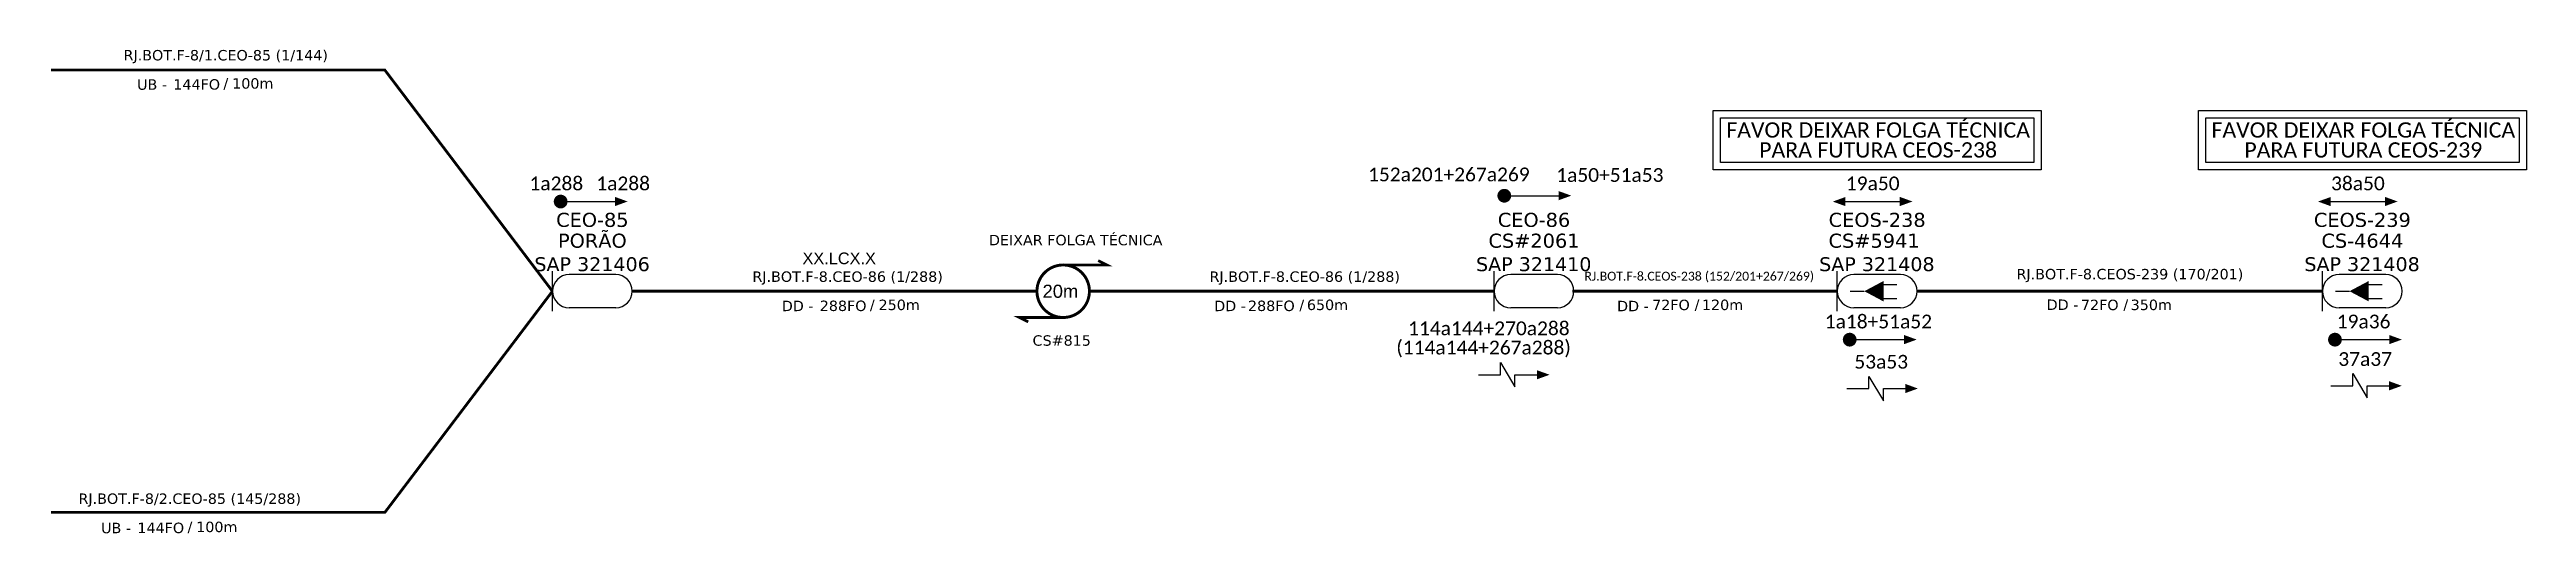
# Model space of a CAD drawing. Header units: millimetres. Extents: x 584467 to 586905, y 9719466 to 9720268.
# Drawn here: x 586262.8 to 586619.4, y 9720197.9 to 9720267.5 of the extents above; entities that cross this region are included whole.
import ezdxf
from ezdxf.enums import TextEntityAlignment as Align

# ---------------------------------------------------------------- set-up
doc = ezdxf.new("R2010")
doc.units = ezdxf.units.MM
doc.header["$LTSCALE"] = 0.5
doc.linetypes.add('ARILSUPP', pattern=[2.98, 1.42, -0.71, 0.14, -0.71])
for name, color, linetype in [('20.4-CEOS', 1, 'Continuous'), ('20.5-CABO AÉREO', 1, 'Continuous'), ('LC', 7, 'Continuous'), ('SETA', 7, 'Continuous')]:
    doc.layers.add(name, color=color, linetype=linetype)
doc.layers.add('40.1-ETIQUETAS', color=1, linetype='Continuous', lineweight=20)
doc.styles.add('ARIAL', font='arial.ttf')
doc.styles.add('siredit', font='verdana.ttf')
doc.styles.get("Standard").update_dxf_attribs({"font": 'arial.ttf'})

msp = doc.modelspace()

# ---------------------------------------------------------------- texts
at = {"color": 5}
msp.add_text('20m', height=1.89, dxfattribs=at).set_placement((586405.74, 9720231.78))
at = {"color": 7, "char_height": 2.2, "width": 46.8706, "attachment_point": 5}
for s, insert in [('{\\fCalibri|b0|i0|c0|p34;FAVOR DEIXAR FOLGA TÉCNICA}', (586526.05, 9720255.92)), ('{\\fCalibri|b0|i0|c0|p34;FAVOR DEIXAR FOLGA TÉCNICA}', (586595.91, 9720255.92)), ('{\\fCalibri|b0|i0|c0|p34;PARA FUTURA CEOS-238}', (586526.05, 9720253.05)), ('{\\fCalibri|b0|i0|c0|p34;PARA FUTURA CEOS-239}', (586595.91, 9720253.05))]:
    msp.add_mtext(s, dxfattribs=dict(at, insert=insert))
at = {"color": 5, "char_height": 1.98, "attachment_point": 5}
for s, insert, width in [('{\\fCalibri|b0|i0|c0|p34;\\C7;1a288}', (586335.73, 9720248.23), 25.1052), ('{\\fCalibri|b0|i0|c0|p34;(114a144+267a288)}', (586469.24, 9720224.41), 39.9065)]:
    msp.add_mtext(s, dxfattribs=dict(at, insert=insert, width=width))
at = {"color": 0, "attachment_point": 5}
for s, insert, char_height, width in [('{\\fCalibri|b0|i0|c0|p34;\\C7;1a288}', (586345.35, 9720248.23), 1.98, 25.1052), ('{\\fCalibri|b0|i0|c0|p34;\\C7;152a201\\C1;+267a269}', (586464.24, 9720249.52), 1.98, 25.1052), ('{\\fCalibri|b0|i0|c0|p34;\\C7;1a50\\C1;+51a53}', (586487.42, 9720249.44), 1.98, 25.1052), ('{\\fCalibri|b0|i0|c0|p34;\\C7;19a50}', (586525.27, 9720248.23), 1.98, 25.1052), ('{\\fCalibri|b0|i0|c0|p34;\\C7;38a50}', (586595.13, 9720248.23), 1.98, 25.1052), ('{\\fCalibri|b0|i0|c0|p34;\\C7;RJ.BOT.F-8.CEOS-238 (152/201\\C1;+267/269)}', (586500.29, 9720234.76), 1.2672, 105.168), ('{\\fCalibri|b0|i0|c0|p34;\\C1;114a144+270a288}', (586470, 9720227.38), 1.98, 25.1052), ('\\C7;\\fCalibri|b0|i0|c0|p34;1a18+51a52', (586526.09, 9720228.36), 1.98, 25.1052), ('{\\fCalibri|b0|i0|c0|p34;\\C7;19a36}', (586595.95, 9720228.36), 1.98, 25.1052), ('\\C7;\\fCalibri|b0|i0|c0|p34;53a53', (586526.49, 9720222.57), 1.98, 25.1052), ('{\\fCalibri|b0|i0|c0|p34;\\C7;37a37}', (586596.17, 9720222.96), 1.98, 25.1052)]:
    msp.add_mtext(s, dxfattribs=dict(at, insert=insert, char_height=char_height, width=width))
at = {"layer": '20.4-CEOS', "color": 7, "style": 'siredit'}
for s, height, p in [('CEO-85', 2.028, (586340.92, 9720243)), ('CEO-86', 2.028, (586476.5, 9720243)), ('CEOS-238', 2.028, (586525.91, 9720243)), ('CEOS-239', 2.028, (586595.77, 9720243)), ('PORÃO', 2.028, (586340.92, 9720240)), ('CS#2061', 2.028, (586476.5, 9720240)), ('CS#5941 ', 2.028, (586525.91, 9720240)), ('CS-4644', 2.028, (586595.77, 9720240)), ('SAP 321406', 2, (586340.88, 9720236.62)), ('SAP 321410', 2, (586476.46, 9720236.62)), ('SAP 321408', 2, (586525.87, 9720236.62)), ('SAP 321408', 2, (586595.73, 9720236.62))]:
    msp.add_text(s, height=height, dxfattribs=at).set_placement(p, align=Align.MIDDLE_CENTER)
at = {"layer": '40.1-ETIQUETAS', "color": 0, "style": 'siredit'}
for s, p in [('DEIXAR FOLGA TÉCNICA', (586410.51, 9720240.09)), ('RJ.BOT.F-8.CEO-86 (1/288)', (586377.67, 9720234.83)), ('RJ.BOT.F-8.CEO-86 (1/288)', (586443.49, 9720234.83)), ('RJ.BOT.F-8.CEOS-239 (170/201)', (586562.3, 9720235.19)), ('CS#815', (586408.5, 9720225.64))]:
    msp.add_text(s, height=1.5, dxfattribs=at).set_placement(p, align=Align.MIDDLE_CENTER)
for s, p in [('DD - ', (586373.41, 9720230.61)), ('288FO', (586380.39, 9720230.63)), ('/', (586381.57, 9720230.77)), ('DD - ', (586435.67, 9720230.61)), ('288FO', (586442.05, 9720230.63)), ('/', (586443.41, 9720230.77)), ('DD - ', (586493.68, 9720230.6)), ('72FO', (586498.93, 9720230.76)), ('/', (586500.32, 9720230.81)), ('DD - ', (586555.53, 9720230.79)), ('72FO', (586560.67, 9720230.76)), ('/', (586562.05, 9720230.81))]:
    msp.add_text(s, height=1.5, dxfattribs=at).set_placement(p, align=Align.MIDDLE_RIGHT)
for s, p in [('250m', (586382.13, 9720230.77)), ('650m', (586443.8, 9720230.77)), ('120m', (586500.68, 9720230.77)), ('350m', (586562.41, 9720230.77))]:
    msp.add_text(s, height=1.5, dxfattribs=at).set_placement(p, align=Align.MIDDLE_LEFT)
at = {"layer": 'LC', "color": 3, "linetype": 'ARILSUPP', "style": 'ARIAL'}
msp.add_text('XX.LCX.X', height=1.68, dxfattribs=at).set_placement((586376.46, 9720237.46), align=Align.MIDDLE_CENTER)

# ---------------------------------------------------------------- blocks, each defined once
blk = doc.blocks.new('ETIQUETA_RS5F')
at = {"layer": '40.1-ETIQUETAS', "color": 0, "style": 'siredit'}
blk.add_text('/', height=1.5, dxfattribs=at).set_placement((1.55, -1.95), align=Align.MIDDLE_RIGHT)
for tag, p in [('ETIQUETA_R_PRIMARIA', (1.18, 4.1)), ('ETIQUETA_R_SECUNDARIA', (1.18, 2.1)), ('F_ATIVAS/F_MORTAS', (1.11, -4.24))]:
    blk.add_attdef(tag, text='', height=1.5, dxfattribs=at).set_placement(p, align=Align.MIDDLE_CENTER)
for tag, p in [('TIPO_CABO', (-6.62, -2.12)), ('CAP_CABO', (0.37, -2.09))]:
    blk.add_attdef(tag, text='', height=1.5, dxfattribs=at).set_placement(p, align=Align.MIDDLE_RIGHT)
blk.add_attdef('METROS', text='', height=1.5, dxfattribs=at).set_placement((2.11, -1.95), align=Align.MIDDLE_LEFT)
for tag, p in [('FUSÃO_1', (0.82, -8.39)), ('FUSÃO_2', (0.82, -10.6)), ('FUSÃO_3', (0.82, -12.93)), ('FUSÃO_4', (0.82, -15.14)), ('FUSÃO_5', (0.82, -17.16))]:
    blk.add_attdef(tag, text='', height=1.5, dxfattribs=at).set_placement(p, align=Align.CENTER)

# ---------------------------------------------------------------- linework, layer by layer
at = {"color": 3, "ltscale": 9e-07}
for points in [[(586502.3, 9720258.73), (586549.54, 9720258.73), (586549.54, 9720250.22), (586502.3, 9720250.22)], [(586572.17, 9720258.73), (586619.4, 9720258.73), (586619.4, 9720250.22), (586572.17, 9720250.22)], [(586503.35, 9720257.68), (586548.49, 9720257.68), (586548.49, 9720251.27), (586503.35, 9720251.27)], [(586573.22, 9720257.68), (586618.35, 9720257.68), (586618.35, 9720251.27), (586573.22, 9720251.27)]]:
    msp.add_lwpolyline(points, close=True, dxfattribs=at)
at = {"color": 0, "const_width": 0.99}
for points in [[(586471.73, 9720246.47, 1), (586472.72, 9720246.47, 1)], [(586335.86, 9720245.63, 1), (586336.85, 9720245.63, 1)], [(586521.46, 9720225.76, 1), (586522.45, 9720225.76, 1)], [(586591.33, 9720225.76, 1), (586592.32, 9720225.76, 1)]]:
    msp.add_lwpolyline(points, format="xyb", close=True, dxfattribs=at)
at = {"color": 5, "const_width": 0.394}
for points in [[(586408.71, 9720236.51), (586415.01, 9720236.51), (586413.75, 9720237.14)], [(586408.71, 9720228.95), (586402.41, 9720228.95), (586403.67, 9720228.32)]]:
    msp.add_lwpolyline(points, dxfattribs=at)
at = {"color": 5, "const_width": 0.42}
msp.add_lwpolyline([(586408.71, 9720236.51, 1.000012), (586408.71, 9720228.95, 0.999978)], format="xyb", close=True, dxfattribs=at)
at = {"color": 0}
for points in [[(586471.67, 9720220.71), (586471.67, 9720222.46), (586473.76, 9720218.96), (586473.76, 9720220.71)], [(586524.7, 9720218.73), (586524.7, 9720220.48), (586526.8, 9720216.98), (586526.8, 9720218.73)], [(586594.38, 9720219.12), (586594.38, 9720220.87), (586596.47, 9720217.37), (586596.47, 9720219.12)]]:
    msp.add_lwpolyline(points, dxfattribs=at)
at = {"layer": '20.4-CEOS', "color": 5}
for p, q in [((586344.28, 9720235.12), (586337.57, 9720235.12)), ((586479.86, 9720235.12), (586473.15, 9720235.12)), ((586529.27, 9720235.12), (586522.55, 9720235.12)), ((586344.28, 9720230.33), (586337.57, 9720230.33)), ((586479.86, 9720230.33), (586473.15, 9720230.33)), ((586529.27, 9720230.33), (586522.55, 9720230.33))]:
    msp.add_line(p, q, dxfattribs=at)
at = {"layer": '20.4-CEOS', "color": 8}
for p, q in [((586599.13, 9720235.12), (586592.42, 9720235.12)), ((586599.13, 9720230.33), (586592.42, 9720230.33))]:
    msp.add_line(p, q, dxfattribs=at)
at = {"layer": '20.4-CEOS', "color": 5}
for points in [[(586335.17, 9720229.84), (586335.17, 9720235.61)], [(586470.75, 9720229.84), (586470.75, 9720235.61)], [(586520.16, 9720229.84), (586520.16, 9720235.61)], [(586526.71, 9720233.68), (586528.74, 9720233.68)], [(586522.02, 9720232.73), (586524.06, 9720232.73)], [(586526.71, 9720231.69), (586528.74, 9720231.69)]]:
    msp.add_lwpolyline(points, dxfattribs=at)
msp.add_lwpolyline([(586524.06, 9720232.73, 0, 2.95, 0), (586526.83, 9720232.73, 2.95, 2.95, 0)], format="xyseb", dxfattribs=at)
at = {"layer": '20.4-CEOS', "color": 8}
for points in [[(586590.02, 9720229.84), (586590.02, 9720235.61)], [(586596.57, 9720233.68), (586598.61, 9720233.68)], [(586591.88, 9720232.73), (586593.92, 9720232.73)], [(586596.57, 9720231.69), (586598.61, 9720231.69)]]:
    msp.add_lwpolyline(points, dxfattribs=at)
msp.add_lwpolyline([(586593.92, 9720232.73, 0, 2.95, 0), (586596.69, 9720232.73, 2.95, 2.95, 0)], format="xyseb", dxfattribs=at)
at = {"layer": '20.4-CEOS', "color": 5}
for centre, start, end in [((586337.57, 9720232.73), 90, 270), ((586344.28, 9720232.73), 270, 90), ((586473.15, 9720232.73), 90, 270), ((586479.86, 9720232.73), 270, 90), ((586522.55, 9720232.73), 90, 270), ((586529.27, 9720232.73), 270, 90)]:
    msp.add_arc(centre, 2.39, start, end, dxfattribs=at)
at = {"layer": '20.4-CEOS', "color": 8}
for centre, start, end in [((586592.42, 9720232.73), 90, 270), ((586599.13, 9720232.73), 270, 90)]:
    msp.add_arc(centre, 2.39, start, end, dxfattribs=at)
at = {"layer": '20.5-CABO AÉREO', "color": 7, "ltscale": 50, "const_width": 0.4}
for points in [[(586262.96, 9720264.55), (586311.04, 9720264.55), (586335.17, 9720232.73)], [(586262.96, 9720200.9), (586311.04, 9720200.9), (586335.17, 9720232.73)], [(586531.66, 9720232.73), (586590.02, 9720232.73)]]:
    msp.add_lwpolyline(points, dxfattribs=at)
at = {"layer": '20.5-CABO AÉREO', "color": 5, "ltscale": 50, "const_width": 0.4}
for points in [[(586346.67, 9720232.73), (586404.93, 9720232.73)], [(586482.01, 9720232.73), (586520.16, 9720232.73)]]:
    msp.add_lwpolyline(points, dxfattribs=at)
at = {"layer": '40.1-ETIQUETAS', "color": 5, "const_width": 0.4}
msp.add_lwpolyline([(586412.49, 9720232.73), (586470.75, 9720232.73)], dxfattribs=at)
at = {"layer": 'SETA', "color": 0}
for points in [[(586336.36, 9720245.63), (586344.87, 9720245.63)], [(586472.23, 9720246.47), (586480.74, 9720246.47)], [(586521.34, 9720245.63), (586529.85, 9720245.63)], [(586591.21, 9720245.63), (586599.72, 9720245.63)], [(586521.96, 9720225.76), (586530.47, 9720225.76)], [(586591.82, 9720225.76), (586600.33, 9720225.76)], [(586468.51, 9720220.71), (586471.67, 9720220.71)], [(586473.76, 9720220.71), (586476.92, 9720220.71)], [(586591.22, 9720219.12), (586594.38, 9720219.12)], [(586596.47, 9720219.12), (586599.63, 9720219.12)], [(586521.54, 9720218.73), (586524.7, 9720218.73)], [(586526.8, 9720218.73), (586529.96, 9720218.73)]]:
    msp.add_lwpolyline(points, dxfattribs=at)
for points in [[(586344.18, 9720246.3), (586346, 9720245.64), (586344.18, 9720244.98)], [(586480.05, 9720247.14), (586481.87, 9720246.48), (586480.05, 9720245.82)], [(586521.34, 9720246.29), (586519.53, 9720245.63), (586521.34, 9720244.97)], [(586529.17, 9720246.3), (586530.99, 9720245.64), (586529.17, 9720244.98)], [(586591.21, 9720246.29), (586589.39, 9720245.63), (586591.21, 9720244.97)], [(586599.03, 9720246.3), (586600.85, 9720245.64), (586599.03, 9720244.98)], [(586529.79, 9720226.43), (586531.6, 9720225.77), (586529.79, 9720225.11)], [(586599.65, 9720226.43), (586601.46, 9720225.77), (586599.65, 9720225.11)], [(586476.92, 9720221.37), (586478.74, 9720220.71), (586476.92, 9720220.05)], [(586529.96, 9720219.39), (586531.77, 9720218.73), (586529.96, 9720218.07)], [(586599.63, 9720219.78), (586601.45, 9720219.12), (586599.63, 9720218.46)]]:
    msp.add_solid(points, dxfattribs=at)

# ---------------------------------------------------------------- block references
at = {"layer": '40.1-ETIQUETAS', "color": 0}
ref = msp.add_blockref('ETIQUETA_RS5F', (586286.94, 9720264.59), dxfattribs=at)
ref.add_attrib('ETIQUETA_R_SECUNDARIA', 'RJ.BOT.F-8/1.CEO-85 (1/144)', dxfattribs={"color": 0, "height": 1.5, "style": 'siredit'}).set_placement((586288.13, 9720266.69), align=Align.MIDDLE_CENTER)
ref.add_attrib('TIPO_CABO', 'UB - ', dxfattribs={"color": 0, "height": 1.5, "style": 'siredit'}).set_placement((586280.33, 9720262.47), align=Align.MIDDLE_RIGHT)
ref.add_attrib('CAP_CABO', '144FO', dxfattribs={"color": 0, "height": 1.5, "style": 'siredit'}).set_placement((586287.31, 9720262.49), align=Align.MIDDLE_RIGHT)
ref.add_attrib('METROS', '100m', dxfattribs={"color": 0, "height": 1.5, "style": 'siredit'}).set_placement((586289.06, 9720262.63), align=Align.MIDDLE_LEFT)
ref = msp.add_blockref('ETIQUETA_RS5F', (586281.77, 9720200.77), dxfattribs=at)
ref.add_attrib('ETIQUETA_R_SECUNDARIA', 'RJ.BOT.F-8/2.CEO-85 (145/288)', dxfattribs={"color": 0, "height": 1.5, "style": 'siredit'}).set_placement((586282.95, 9720202.88), align=Align.MIDDLE_CENTER)
ref.add_attrib('TIPO_CABO', 'UB - ', dxfattribs={"color": 0, "height": 1.5, "style": 'siredit'}).set_placement((586275.15, 9720198.66), align=Align.MIDDLE_RIGHT)
ref.add_attrib('CAP_CABO', '144FO', dxfattribs={"color": 0, "height": 1.5, "style": 'siredit'}).set_placement((586282.14, 9720198.68), align=Align.MIDDLE_RIGHT)
ref.add_attrib('METROS', '100m', dxfattribs={"color": 0, "height": 1.5, "style": 'siredit'}).set_placement((586283.88, 9720198.82), align=Align.MIDDLE_LEFT)

msp.set_redraw_order([(e.dxf.handle, doc.entitydb.next_handle()) for e in msp.query("TEXT MTEXT ATTDEF DIMENSION ARC_DIMENSION")])  # texts and dimensions are drawn at this point

doc.saveas('drawing.dxf')
